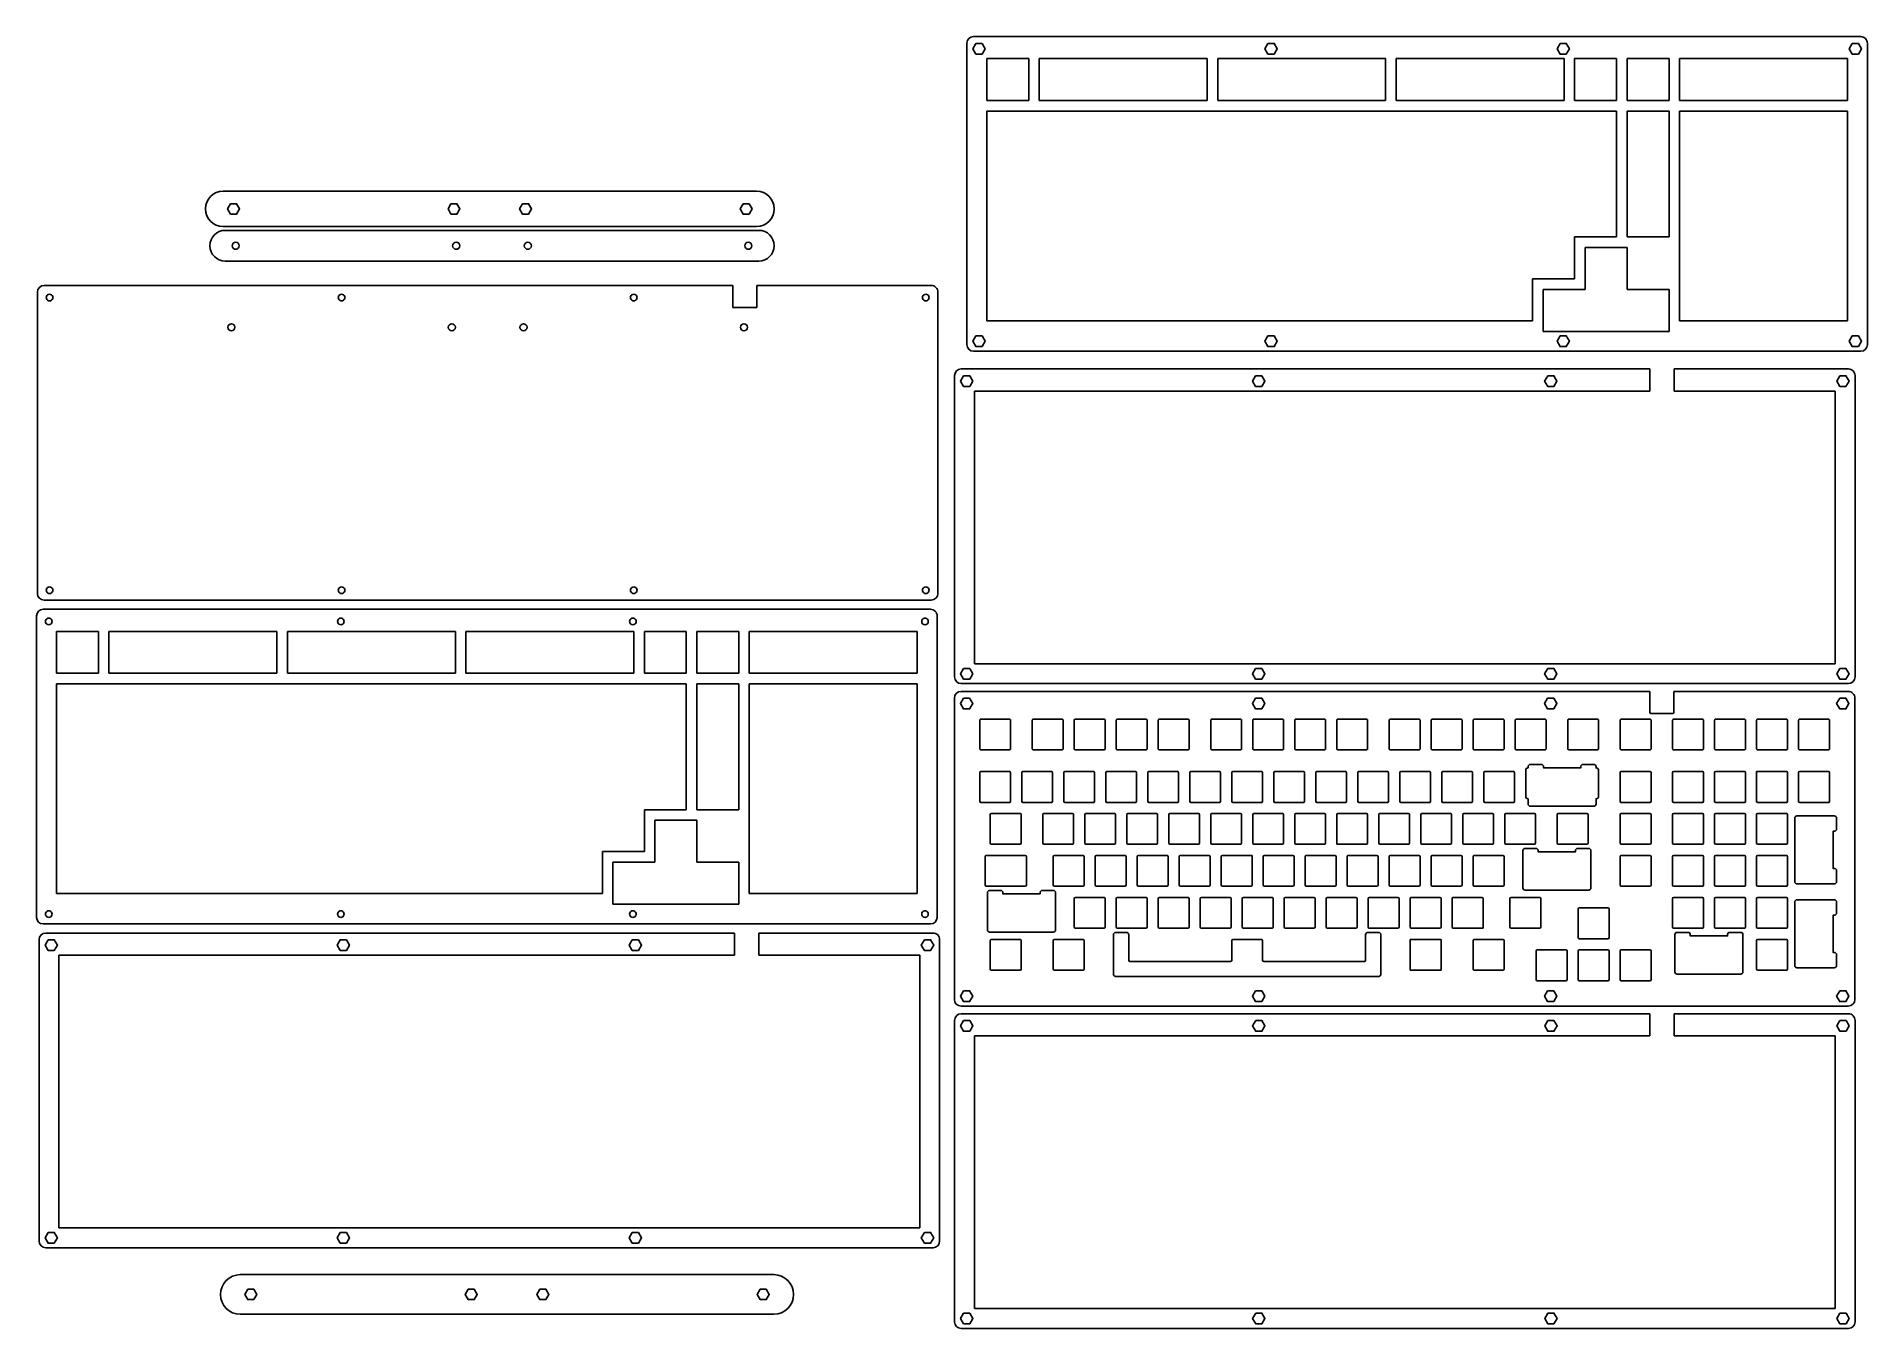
# Model space of a CAD drawing. Header units: millimetres. Extents: x 1868 to 2698, y 1819 to 2405.
import ezdxf

# ---------------------------------------------------------------- set-up
doc = ezdxf.new("R2010")
doc.units = ezdxf.units.MM

msp = doc.modelspace()

# ---------------------------------------------------------------- linework, layer by layer
at = {"color": 0}
for p, q in [((2289.75, 2265.6), (2289.75, 2402.43)), ((2698.28, 2402.43), (2698.28, 2265.6)), ((2298.75, 2395.43), (2317.8, 2395.43)), ((2298.75, 2376.38), (2298.75, 2395.43)), ((2317.8, 2395.43), (2317.8, 2376.38)), ((2322.56, 2395.43), (2398.76, 2395.43)), ((2322.56, 2376.38), (2322.56, 2395.43)), ((2398.76, 2395.43), (2398.76, 2376.38)), ((2403.53, 2395.43), (2479.73, 2395.43)), ((2403.53, 2376.38), (2403.53, 2395.43)), ((2479.73, 2395.43), (2479.73, 2376.38)), ((2484.49, 2395.43), (2560.69, 2395.43)), ((2484.49, 2376.38), (2484.49, 2395.43)), ((2560.69, 2395.43), (2560.69, 2376.38)), ((2565.45, 2395.43), (2584.5, 2395.43)), ((2565.45, 2376.38), (2565.45, 2395.43)), ((2584.5, 2395.43), (2584.5, 2376.38)), ((2589.26, 2395.43), (2608.31, 2395.43)), ((2589.26, 2376.38), (2589.26, 2395.43)), ((2608.31, 2395.43), (2608.31, 2376.38)), ((2613.08, 2395.43), (2689.28, 2395.43)), ((2613.08, 2376.38), (2613.08, 2395.43)), ((2689.28, 2395.43), (2689.28, 2376.38)), ((2317.8, 2376.38), (2298.75, 2376.38)), ((2398.76, 2376.38), (2322.56, 2376.38)), ((2479.73, 2376.38), (2403.53, 2376.38)), ((2560.69, 2376.38), (2484.49, 2376.38)), ((2584.5, 2376.38), (2565.45, 2376.38)), ((2608.31, 2376.38), (2589.26, 2376.38)), ((2689.28, 2376.38), (2613.08, 2376.38)), ((2298.75, 2371.62), (2298.75, 2352.56)), ((2584.5, 2371.62), (2298.75, 2371.62)), ((2584.5, 2314.46), (2584.5, 2371.62)), ((2589.26, 2371.62), (2608.31, 2371.62)), ((2589.26, 2314.46), (2589.26, 2371.62)), ((2608.31, 2371.62), (2608.31, 2314.46)), ((2613.08, 2371.62), (2689.28, 2371.62)), ((2613.08, 2276.36), (2613.08, 2371.62)), ((2689.28, 2371.62), (2689.28, 2276.36)), ((2298.75, 2352.56), (2298.75, 2352.56)), ((2298.75, 2352.56), (2298.75, 2333.52)), ((2298.75, 2333.52), (2298.75, 2333.52)), ((2298.75, 2333.52), (2298.75, 2314.46)), ((2298.75, 2314.46), (2298.75, 2314.46)), ((2298.75, 2314.46), (2298.75, 2276.36)), ((2565.45, 2295.41), (2565.45, 2314.46)), ((2565.45, 2314.46), (2584.5, 2314.46)), ((2570.21, 2309.7), (2570.21, 2290.65)), ((2589.26, 2309.7), (2570.21, 2309.7)), ((2608.31, 2314.46), (2589.26, 2314.46)), ((2589.26, 2290.65), (2589.26, 2309.7)), ((2546.4, 2276.36), (2546.4, 2295.41)), ((2546.4, 2295.41), (2565.45, 2295.41)), ((1868.09, 2152.63), (1868.09, 2289.46)), ((1872.16, 2287.42), (1872.09, 2286.96)), ((1872.09, 2286.96), (1872.16, 2286.49)), ((1872.38, 2287.84), (1872.16, 2287.42)), ((1872.16, 2286.49), (1872.38, 2286.07)), ((1872.71, 2288.17), (1872.38, 2287.84)), ((1872.38, 2286.07), (1872.71, 2285.74)), ((1873.13, 2288.38), (1872.71, 2288.17)), ((1872.71, 2285.74), (1873.13, 2285.53)), ((1873.59, 2288.46), (1873.13, 2288.38)), ((1873.13, 2285.53), (1873.59, 2285.46)), ((1874.05, 2288.38), (1873.59, 2288.46)), ((1873.59, 2285.46), (1874.05, 2285.53)), ((1874.47, 2288.17), (1874.05, 2288.38)), ((1874.05, 2285.53), (1874.47, 2285.74)), ((1874.8, 2287.84), (1874.47, 2288.17)), ((1874.47, 2285.74), (1874.8, 2286.07)), ((1875.02, 2287.42), (1874.8, 2287.84)), ((1874.8, 2286.07), (1875.02, 2286.49)), ((1875.09, 2286.96), (1875.02, 2287.42)), ((1875.02, 2286.49), (1875.09, 2286.96)), ((2004.67, 2287.42), (2004.6, 2286.96)), ((2004.6, 2286.96), (2004.67, 2286.49)), ((2004.89, 2287.84), (2004.67, 2287.42)), ((2004.67, 2286.49), (2004.89, 2286.07)), ((2005.22, 2288.17), (2004.89, 2287.84)), ((2004.89, 2286.07), (2005.22, 2285.74)), ((2005.64, 2288.38), (2005.22, 2288.17)), ((2005.22, 2285.74), (2005.64, 2285.53)), ((2006.1, 2288.46), (2005.64, 2288.38)), ((2005.64, 2285.53), (2006.1, 2285.46)), ((2006.56, 2288.38), (2006.1, 2288.46)), ((2006.1, 2285.46), (2006.56, 2285.53)), ((2006.98, 2288.17), (2006.56, 2288.38)), ((2006.56, 2285.53), (2006.98, 2285.74)), ((2007.31, 2287.84), (2006.98, 2288.17)), ((2006.98, 2285.74), (2007.31, 2286.07)), ((2007.52, 2287.42), (2007.31, 2287.84)), ((2007.31, 2286.07), (2007.52, 2286.49)), ((2007.6, 2286.96), (2007.52, 2287.42)), ((2007.52, 2286.49), (2007.6, 2286.96)), ((2137.18, 2287.42), (2137.11, 2286.96)), ((2137.11, 2286.96), (2137.18, 2286.49)), ((2137.39, 2287.84), (2137.18, 2287.42)), ((2137.18, 2286.49), (2137.39, 2286.07)), ((2137.72, 2288.17), (2137.39, 2287.84)), ((2137.39, 2286.07), (2137.72, 2285.74)), ((2138.14, 2288.38), (2137.72, 2288.17)), ((2137.72, 2285.74), (2138.14, 2285.53)), ((2138.61, 2288.46), (2138.14, 2288.38)), ((2138.14, 2285.53), (2138.61, 2285.46)), ((2139.07, 2288.38), (2138.61, 2288.46)), ((2138.61, 2285.46), (2139.07, 2285.53)), ((2139.49, 2288.17), (2139.07, 2288.38)), ((2139.07, 2285.53), (2139.49, 2285.74)), ((2139.82, 2287.84), (2139.49, 2288.17)), ((2139.49, 2285.74), (2139.82, 2286.07)), ((2140.03, 2287.42), (2139.82, 2287.84)), ((2139.82, 2286.07), (2140.03, 2286.49)), ((2140.11, 2286.96), (2140.03, 2287.42)), ((2140.03, 2286.49), (2140.11, 2286.96)), ((2269.69, 2287.42), (2269.62, 2286.96)), ((2269.62, 2286.96), (2269.69, 2286.49)), ((2269.9, 2287.84), (2269.69, 2287.42)), ((2269.69, 2286.49), (2269.9, 2286.07)), ((2270.23, 2288.17), (2269.9, 2287.84)), ((2269.9, 2286.07), (2270.23, 2285.74)), ((2270.65, 2288.38), (2270.23, 2288.17)), ((2270.23, 2285.74), (2270.65, 2285.53)), ((2271.12, 2288.46), (2270.65, 2288.38)), ((2270.65, 2285.53), (2271.12, 2285.46)), ((2271.58, 2288.38), (2271.12, 2288.46)), ((2271.12, 2285.46), (2271.58, 2285.53)), ((2272, 2288.17), (2271.58, 2288.38)), ((2271.58, 2285.53), (2272, 2285.74)), ((2272.33, 2287.84), (2272, 2288.17)), ((2272, 2285.74), (2272.33, 2286.07)), ((2272.54, 2287.42), (2272.33, 2287.84)), ((2272.33, 2286.07), (2272.54, 2286.49)), ((2272.62, 2286.96), (2272.54, 2287.42)), ((2272.54, 2286.49), (2272.62, 2286.96)), ((2276.62, 2289.46), (2276.62, 2152.63)), ((2570.21, 2290.65), (2551.16, 2290.65)), ((2551.16, 2290.65), (2551.16, 2271.6)), ((2608.31, 2290.65), (2589.26, 2290.65)), ((2608.31, 2271.6), (2608.31, 2290.65)), ((2689.28, 2276.36), (2613.08, 2276.36)), ((2551.16, 2271.6), (2608.31, 2271.6)), ((2284.14, 2114.73), (2284.14, 2251.55)), ((2692.67, 2251.55), (2692.67, 2114.73)), ((2293.14, 2244.55), (2293.14, 2120.73)), ((2683.67, 2120.73), (2683.67, 2244.55)), ((1872.16, 2154.59), (1872.09, 2154.13)), ((1872.09, 2154.13), (1872.16, 2153.67)), ((1872.38, 2155.01), (1872.16, 2154.59)), ((1872.16, 2153.67), (1872.38, 2153.25)), ((1872.71, 2155.34), (1872.38, 2155.01)), ((1872.38, 2153.25), (1872.71, 2152.92)), ((1873.13, 2155.56), (1872.71, 2155.34)), ((1872.71, 2152.92), (1873.13, 2152.7)), ((1873.59, 2155.63), (1873.13, 2155.56)), ((1873.13, 2152.7), (1873.59, 2152.63)), ((1874.05, 2155.56), (1873.59, 2155.63)), ((1873.59, 2152.63), (1874.05, 2152.7)), ((1874.47, 2155.34), (1874.05, 2155.56)), ((1874.05, 2152.7), (1874.47, 2152.92)), ((1874.8, 2155.01), (1874.47, 2155.34)), ((1874.47, 2152.92), (1874.8, 2153.25)), ((1875.02, 2154.59), (1874.8, 2155.01)), ((1874.8, 2153.25), (1875.02, 2153.67)), ((1875.09, 2154.13), (1875.02, 2154.59)), ((1875.02, 2153.67), (1875.09, 2154.13)), ((2004.67, 2154.59), (2004.6, 2154.13)), ((2004.6, 2154.13), (2004.67, 2153.67)), ((2004.89, 2155.01), (2004.67, 2154.59)), ((2004.67, 2153.67), (2004.89, 2153.25)), ((2005.22, 2155.34), (2004.89, 2155.01)), ((2004.89, 2153.25), (2005.22, 2152.92)), ((2005.64, 2155.56), (2005.22, 2155.34)), ((2005.22, 2152.92), (2005.64, 2152.7)), ((2006.1, 2155.63), (2005.64, 2155.56)), ((2005.64, 2152.7), (2006.1, 2152.63)), ((2006.56, 2155.56), (2006.1, 2155.63)), ((2006.1, 2152.63), (2006.56, 2152.7)), ((2006.98, 2155.34), (2006.56, 2155.56)), ((2006.56, 2152.7), (2006.98, 2152.92)), ((2007.31, 2155.01), (2006.98, 2155.34)), ((2006.98, 2152.92), (2007.31, 2153.25)), ((2007.52, 2154.59), (2007.31, 2155.01)), ((2007.31, 2153.25), (2007.52, 2153.67)), ((2007.6, 2154.13), (2007.52, 2154.59)), ((2007.52, 2153.67), (2007.6, 2154.13)), ((2137.18, 2154.59), (2137.11, 2154.13)), ((2137.11, 2154.13), (2137.18, 2153.67)), ((2137.39, 2155.01), (2137.18, 2154.59)), ((2137.18, 2153.67), (2137.39, 2153.25)), ((2137.72, 2155.34), (2137.39, 2155.01)), ((2137.39, 2153.25), (2137.72, 2152.92)), ((2138.14, 2155.56), (2137.72, 2155.34)), ((2137.72, 2152.92), (2138.14, 2152.7)), ((2138.61, 2155.63), (2138.14, 2155.56)), ((2138.14, 2152.7), (2138.61, 2152.63)), ((2139.07, 2155.56), (2138.61, 2155.63)), ((2138.61, 2152.63), (2139.07, 2152.7)), ((2139.49, 2155.34), (2139.07, 2155.56)), ((2139.07, 2152.7), (2139.49, 2152.92)), ((2139.82, 2155.01), (2139.49, 2155.34)), ((2139.49, 2152.92), (2139.82, 2153.25)), ((2140.03, 2154.59), (2139.82, 2155.01)), ((2139.82, 2153.25), (2140.03, 2153.67)), ((2140.11, 2154.13), (2140.03, 2154.59)), ((2140.03, 2153.67), (2140.11, 2154.13)), ((2269.69, 2154.59), (2269.62, 2154.13)), ((2269.62, 2154.13), (2269.69, 2153.67)), ((2269.9, 2155.01), (2269.69, 2154.59)), ((2269.69, 2153.67), (2269.9, 2153.25)), ((2270.23, 2155.34), (2269.9, 2155.01)), ((2269.9, 2153.25), (2270.23, 2152.92)), ((2270.65, 2155.56), (2270.23, 2155.34)), ((2270.23, 2152.92), (2270.65, 2152.7)), ((2271.12, 2155.63), (2270.65, 2155.56)), ((2270.65, 2152.7), (2271.12, 2152.63)), ((2270.65, 2152.7), (2271.12, 2152.63)), ((2271.58, 2155.56), (2271.12, 2155.63)), ((2271.12, 2152.63), (2271.58, 2152.7)), ((2271.12, 2152.63), (2271.58, 2152.7)), ((2272, 2155.34), (2271.58, 2155.56)), ((2271.58, 2152.7), (2272, 2152.92)), ((2272.33, 2155.01), (2272, 2155.34)), ((2272, 2152.92), (2272.33, 2153.25)), ((2272.54, 2154.59), (2272.33, 2155.01)), ((2272.33, 2153.25), (2272.54, 2153.67)), ((2272.62, 2154.13), (2272.54, 2154.59)), ((2272.54, 2153.67), (2272.62, 2154.13)), ((1867.73, 2005.63), (1867.73, 2142.45)), ((1871.8, 2140.42), (1871.73, 2139.95)), ((1871.73, 2139.95), (1871.8, 2139.49)), ((1872.02, 2140.83), (1871.8, 2140.42)), ((1871.8, 2139.49), (1872.02, 2139.07)), ((1872.35, 2141.17), (1872.02, 2140.83)), ((1872.02, 2139.07), (1872.35, 2138.74)), ((1872.77, 2141.38), (1872.35, 2141.17)), ((1872.35, 2138.74), (1872.77, 2138.53)), ((1873.23, 2141.45), (1872.77, 2141.38)), ((1872.77, 2138.53), (1873.23, 2138.45)), ((1873.7, 2141.38), (1873.23, 2141.45)), ((1873.23, 2138.45), (1873.7, 2138.53)), ((1874.11, 2141.17), (1873.7, 2141.38)), ((1873.7, 2138.53), (1874.11, 2138.74)), ((1874.45, 2140.83), (1874.11, 2141.17)), ((1874.11, 2138.74), (1874.45, 2139.07)), ((1874.66, 2140.42), (1874.45, 2140.83)), ((1874.45, 2139.07), (1874.66, 2139.49)), ((1874.73, 2139.95), (1874.66, 2140.42)), ((1874.66, 2139.49), (1874.73, 2139.95)), ((1876.73, 2135.45), (1895.78, 2135.45)), ((1876.73, 2116.4), (1876.73, 2135.45)), ((1895.78, 2135.45), (1895.78, 2116.4)), ((1900.54, 2135.45), (1976.74, 2135.45)), ((1900.54, 2116.4), (1900.54, 2135.45)), ((1976.74, 2135.45), (1976.74, 2116.4)), ((1981.51, 2135.45), (2057.71, 2135.45)), ((1981.51, 2116.4), (1981.51, 2135.45)), ((2004.31, 2140.42), (2004.24, 2139.95)), ((2004.24, 2139.95), (2004.31, 2139.49)), ((2004.53, 2140.83), (2004.31, 2140.42)), ((2004.31, 2139.49), (2004.53, 2139.07)), ((2004.86, 2141.17), (2004.53, 2140.83)), ((2004.53, 2139.07), (2004.86, 2138.74)), ((2005.28, 2141.38), (2004.86, 2141.17)), ((2004.86, 2138.74), (2005.28, 2138.53)), ((2005.74, 2141.45), (2005.28, 2141.38)), ((2005.28, 2138.53), (2005.74, 2138.45)), ((2006.2, 2141.38), (2005.74, 2141.45)), ((2005.74, 2138.45), (2006.2, 2138.53)), ((2006.62, 2141.17), (2006.2, 2141.38)), ((2006.2, 2138.53), (2006.62, 2138.74)), ((2006.95, 2140.83), (2006.62, 2141.17)), ((2006.62, 2138.74), (2006.95, 2139.07)), ((2007.17, 2140.42), (2006.95, 2140.83)), ((2006.95, 2139.07), (2007.17, 2139.49)), ((2007.24, 2139.95), (2007.17, 2140.42)), ((2007.17, 2139.49), (2007.24, 2139.95)), ((2057.71, 2135.45), (2057.71, 2116.4)), ((2062.47, 2135.45), (2138.67, 2135.45)), ((2062.47, 2116.4), (2062.47, 2135.45)), ((2136.82, 2140.42), (2136.75, 2139.95)), ((2136.75, 2139.95), (2136.82, 2139.49)), ((2137.04, 2140.83), (2136.82, 2140.42)), ((2136.82, 2139.49), (2137.04, 2139.07)), ((2137.37, 2141.17), (2137.04, 2140.83)), ((2137.04, 2139.07), (2137.37, 2138.74)), ((2137.79, 2141.38), (2137.37, 2141.17)), ((2137.37, 2138.74), (2137.79, 2138.53)), ((2138.25, 2141.45), (2137.79, 2141.38)), ((2137.79, 2138.53), (2138.25, 2138.45)), ((2138.71, 2141.38), (2138.25, 2141.45)), ((2138.25, 2138.45), (2138.71, 2138.53)), ((2138.67, 2135.45), (2138.67, 2116.4)), ((2139.13, 2141.17), (2138.71, 2141.38)), ((2138.71, 2138.53), (2139.13, 2138.74)), ((2139.46, 2140.83), (2139.13, 2141.17)), ((2139.13, 2138.74), (2139.46, 2139.07)), ((2139.67, 2140.42), (2139.46, 2140.83)), ((2139.46, 2139.07), (2139.67, 2139.49)), ((2139.75, 2139.95), (2139.67, 2140.42)), ((2139.67, 2139.49), (2139.75, 2139.95)), ((2143.43, 2135.45), (2162.48, 2135.45)), ((2143.43, 2116.4), (2143.43, 2135.45)), ((2162.48, 2135.45), (2162.48, 2116.4)), ((2167.24, 2135.45), (2186.29, 2135.45)), ((2167.24, 2116.4), (2167.24, 2135.45)), ((2186.29, 2135.45), (2186.29, 2116.4)), ((2191.06, 2135.45), (2267.26, 2135.45)), ((2191.06, 2116.4), (2191.06, 2135.45)), ((2267.26, 2135.45), (2267.26, 2116.4)), ((2269.33, 2140.42), (2269.26, 2139.95)), ((2269.26, 2139.95), (2269.33, 2139.49)), ((2269.54, 2140.83), (2269.33, 2140.42)), ((2269.33, 2139.49), (2269.54, 2139.07)), ((2269.88, 2141.17), (2269.54, 2140.83)), ((2269.54, 2139.07), (2269.88, 2138.74)), ((2270.29, 2141.38), (2269.88, 2141.17)), ((2269.88, 2138.74), (2270.29, 2138.53)), ((2270.76, 2141.45), (2270.29, 2141.38)), ((2270.29, 2138.53), (2270.76, 2138.45)), ((2271.22, 2141.38), (2270.76, 2141.45)), ((2270.76, 2138.45), (2271.22, 2138.53)), ((2271.64, 2141.17), (2271.22, 2141.38)), ((2271.22, 2138.53), (2271.64, 2138.74)), ((2271.97, 2140.83), (2271.64, 2141.17)), ((2271.64, 2138.74), (2271.97, 2139.07)), ((2272.18, 2140.42), (2271.97, 2140.83)), ((2271.97, 2139.07), (2272.18, 2139.49)), ((2272.26, 2139.95), (2272.18, 2140.42)), ((2272.18, 2139.49), (2272.26, 2139.95)), ((2276.26, 2142.45), (2276.26, 2005.63)), ((2293.14, 2120.73), (2683.67, 2120.73)), ((1895.78, 2116.4), (1876.73, 2116.4)), ((1876.73, 2111.64), (1876.73, 2092.59)), ((2162.48, 2111.64), (1876.73, 2111.64)), ((1976.74, 2116.4), (1900.54, 2116.4)), ((2057.71, 2116.4), (1981.51, 2116.4)), ((2138.67, 2116.4), (2062.47, 2116.4)), ((2162.48, 2116.4), (2143.43, 2116.4)), ((2162.48, 2054.49), (2162.48, 2111.64)), ((2186.29, 2116.4), (2167.24, 2116.4)), ((2167.24, 2111.64), (2186.29, 2111.64)), ((2167.24, 2054.49), (2167.24, 2111.64)), ((2186.29, 2111.64), (2186.29, 2054.49)), ((2267.26, 2116.4), (2191.06, 2116.4)), ((2191.06, 2111.64), (2267.26, 2111.64)), ((2191.06, 2016.39), (2191.06, 2111.64)), ((2267.26, 2111.64), (2267.26, 2016.39)), ((2689.67, 2111.73), (2287.14, 2111.73)), ((2284.09, 1968.34), (2284.09, 2105.17)), ((2692.62, 2105.17), (2692.62, 1968.34)), ((2338.48, 2082.14), (2338.48, 2095.14)), ((2338.98, 2095.64), (2351.98, 2095.64)), ((2352.48, 2095.14), (2352.48, 2082.14)), ((1876.73, 2092.59), (1876.73, 2092.59)), ((1876.73, 2092.59), (1876.73, 2073.54)), ((2351.98, 2081.64), (2338.98, 2081.64)), ((1876.73, 2073.54), (1876.73, 2073.54)), ((1876.73, 2073.54), (1876.73, 2054.49)), ((2295.61, 2058.33), (2295.61, 2071.33)), ((2296.11, 2071.83), (2309.11, 2071.83)), ((2309.61, 2071.33), (2309.61, 2058.33)), ((2314.66, 2058.33), (2314.66, 2071.33)), ((2315.16, 2071.83), (2328.16, 2071.83)), ((2328.66, 2071.33), (2328.66, 2058.33)), ((2333.71, 2058.33), (2333.71, 2071.33)), ((2334.21, 2071.83), (2347.21, 2071.83)), ((2347.71, 2071.33), (2347.71, 2058.33)), ((2352.76, 2058.33), (2352.76, 2071.33)), ((2353.26, 2071.83), (2366.26, 2071.83)), ((2366.76, 2071.33), (2366.76, 2058.33)), ((2371.81, 2058.33), (2371.81, 2071.33)), ((2372.31, 2071.83), (2385.31, 2071.83)), ((2385.81, 2071.33), (2385.81, 2058.33)), ((2390.86, 2058.33), (2390.86, 2071.33)), ((2391.36, 2071.83), (2404.36, 2071.83)), ((2404.86, 2071.33), (2404.86, 2058.33)), ((2409.91, 2058.33), (2409.91, 2071.33)), ((2410.41, 2071.83), (2423.41, 2071.83)), ((2423.91, 2071.33), (2423.91, 2058.33)), ((2428.97, 2058.33), (2428.97, 2071.33)), ((2429.47, 2071.83), (2442.46, 2071.83)), ((2442.96, 2071.33), (2442.96, 2058.33)), ((2448.02, 2058.33), (2448.02, 2071.33)), ((2448.52, 2071.83), (2461.51, 2071.83)), ((2462.01, 2071.33), (2462.01, 2058.33)), ((2467.07, 2058.33), (2467.07, 2071.33)), ((2467.57, 2071.83), (2480.56, 2071.83)), ((2481.06, 2071.33), (2481.06, 2058.33)), ((2486.12, 2058.33), (2486.12, 2071.33)), ((2486.62, 2071.83), (2499.61, 2071.83)), ((2500.11, 2071.33), (2500.11, 2058.33)), ((2505.17, 2058.33), (2505.17, 2071.33)), ((2505.67, 2071.83), (2518.66, 2071.83)), ((2519.16, 2071.33), (2519.16, 2058.33)), ((2524.22, 2058.33), (2524.22, 2071.33)), ((2524.72, 2071.83), (2537.71, 2071.83)), ((2538.21, 2071.33), (2538.21, 2058.33)), ((2586.13, 2058.33), (2586.13, 2071.33)), ((2586.63, 2071.83), (2599.63, 2071.83)), ((2600.13, 2071.33), (2600.13, 2058.33)), ((2609.94, 2058.33), (2609.94, 2071.33)), ((2610.44, 2071.83), (2623.44, 2071.83)), ((2623.94, 2071.33), (2623.94, 2058.33)), ((2628.99, 2058.33), (2628.99, 2071.33)), ((2629.49, 2071.83), (2642.49, 2071.83)), ((2642.99, 2071.33), (2642.99, 2058.33)), ((2648.04, 2071.83), (2661.54, 2071.83)), ((2648.04, 2058.33), (2648.04, 2071.83)), ((2662.04, 2071.33), (2662.04, 2058.33)), ((2667.09, 2058.33), (2667.09, 2071.33)), ((2667.59, 2071.83), (2680.59, 2071.83)), ((2681.09, 2071.33), (2681.09, 2058.33)), ((1876.73, 2054.49), (1876.73, 2054.49)), ((1876.73, 2054.49), (1876.73, 2016.39)), ((2143.43, 2035.44), (2143.43, 2054.49)), ((2143.43, 2054.49), (2162.48, 2054.49)), ((2186.29, 2054.49), (2167.24, 2054.49)), ((2309.11, 2057.83), (2296.11, 2057.83)), ((2300.38, 2039.28), (2300.38, 2052.28)), ((2300.88, 2052.78), (2313.88, 2052.78)), ((2314.38, 2052.28), (2314.38, 2039.28)), ((2328.16, 2057.83), (2315.16, 2057.83)), ((2324.19, 2039.28), (2324.19, 2052.28)), ((2324.69, 2052.78), (2337.69, 2052.78)), ((2347.21, 2057.83), (2334.21, 2057.83)), ((2338.19, 2052.28), (2338.19, 2039.28)), ((2343.24, 2039.28), (2343.24, 2052.28)), ((2343.74, 2052.78), (2356.74, 2052.78)), ((2366.26, 2057.83), (2353.26, 2057.83)), ((2357.24, 2052.28), (2357.24, 2039.28)), ((2362.29, 2039.28), (2362.29, 2052.28)), ((2362.79, 2052.78), (2375.79, 2052.78)), ((2385.31, 2057.83), (2372.31, 2057.83)), ((2376.29, 2052.28), (2376.29, 2039.28)), ((2381.34, 2039.28), (2381.34, 2052.28)), ((2381.84, 2052.78), (2394.84, 2052.78)), ((2404.36, 2057.83), (2391.36, 2057.83)), ((2395.34, 2052.28), (2395.34, 2039.28)), ((2400.39, 2039.28), (2400.39, 2052.28)), ((2400.89, 2052.78), (2413.89, 2052.78)), ((2423.41, 2057.83), (2410.41, 2057.83)), ((2414.39, 2052.28), (2414.39, 2039.28)), ((2419.44, 2039.28), (2419.44, 2052.28)), ((2419.94, 2052.78), (2432.94, 2052.78)), ((2442.46, 2057.83), (2429.47, 2057.83)), ((2433.44, 2052.28), (2433.44, 2039.28)), ((2438.49, 2039.28), (2438.49, 2052.28)), ((2438.99, 2052.78), (2451.99, 2052.78)), ((2461.51, 2057.83), (2448.52, 2057.83)), ((2452.49, 2052.28), (2452.49, 2039.28)), ((2457.54, 2038.78), (2457.54, 2052.28)), ((2458.04, 2052.78), (2471.04, 2052.78)), ((2480.56, 2057.83), (2467.57, 2057.83)), ((2471.54, 2052.28), (2471.54, 2039.28)), ((2476.59, 2039.28), (2476.59, 2052.28)), ((2477.09, 2052.78), (2490.09, 2052.78)), ((2499.61, 2057.83), (2486.62, 2057.83)), ((2490.59, 2052.28), (2490.59, 2039.28)), ((2495.64, 2039.28), (2495.64, 2052.28)), ((2496.14, 2052.78), (2509.14, 2052.78)), ((2518.66, 2057.83), (2505.67, 2057.83)), ((2509.64, 2052.28), (2509.64, 2039.28)), ((2514.69, 2039.28), (2514.69, 2052.28)), ((2515.19, 2052.78), (2528.19, 2052.78)), ((2537.71, 2057.83), (2524.72, 2057.83)), ((2528.69, 2052.28), (2528.69, 2039.28)), ((2533.74, 2039.28), (2533.74, 2052.28)), ((2534.24, 2052.78), (2547.24, 2052.78)), ((2547.74, 2052.28), (2547.74, 2039.28)), ((2557.55, 2039.28), (2557.55, 2052.28)), ((2558.05, 2052.78), (2571.05, 2052.78)), ((2571.55, 2052.28), (2571.55, 2039.28)), ((2586.13, 2039.28), (2586.13, 2052.28)), ((2599.63, 2057.83), (2586.63, 2057.83)), ((2586.63, 2052.78), (2599.63, 2052.78)), ((2600.13, 2052.28), (2600.13, 2039.28)), ((2609.94, 2039.28), (2609.94, 2052.28)), ((2623.44, 2057.83), (2610.44, 2057.83)), ((2610.44, 2052.78), (2623.44, 2052.78)), ((2623.94, 2052.28), (2623.94, 2039.28)), ((2628.99, 2039.28), (2628.99, 2052.28)), ((2642.49, 2057.83), (2629.49, 2057.83)), ((2629.49, 2052.78), (2642.49, 2052.78)), ((2642.99, 2052.28), (2642.99, 2039.28)), ((2648.04, 2039.28), (2648.04, 2052.28)), ((2661.54, 2057.83), (2648.54, 2057.83)), ((2648.54, 2052.78), (2661.54, 2052.78)), ((2662.04, 2052.28), (2662.04, 2039.28)), ((2680.59, 2057.83), (2667.59, 2057.83)), ((2148.19, 2049.73), (2148.19, 2030.68)), ((2167.24, 2049.73), (2148.19, 2049.73)), ((2167.24, 2030.68), (2167.24, 2049.73)), ((2124.38, 2016.39), (2124.38, 2035.44)), ((2124.38, 2035.44), (2143.43, 2035.44)), ((2313.88, 2038.78), (2300.88, 2038.78)), ((2337.69, 2038.78), (2324.69, 2038.78)), ((2356.74, 2038.78), (2343.74, 2038.78)), ((2375.79, 2038.78), (2362.79, 2038.78)), ((2394.84, 2038.78), (2381.84, 2038.78)), ((2413.89, 2038.78), (2400.89, 2038.78)), ((2432.94, 2038.78), (2419.94, 2038.78)), ((2451.99, 2038.78), (2438.99, 2038.78)), ((2471.04, 2038.78), (2457.54, 2038.78)), ((2490.09, 2038.78), (2477.09, 2038.78)), ((2509.14, 2038.78), (2496.14, 2038.78)), ((2528.19, 2038.78), (2515.19, 2038.78)), ((2547.24, 2038.78), (2534.24, 2038.78)), ((2571.05, 2038.78), (2558.05, 2038.78)), ((2599.63, 2038.78), (2586.63, 2038.78)), ((2623.44, 2038.78), (2610.44, 2038.78)), ((2642.49, 2038.78), (2629.49, 2038.78)), ((2661.54, 2038.78), (2648.54, 2038.78)), ((2148.19, 2030.68), (2129.14, 2030.68)), ((2129.14, 2030.68), (2129.14, 2011.63)), ((2186.29, 2030.68), (2167.24, 2030.68)), ((2186.29, 2011.63), (2186.29, 2030.68)), ((2298, 2020.23), (2298, 2033.23)), ((2298.5, 2033.73), (2316.26, 2033.73)), ((2316.76, 2033.23), (2316.76, 2020.23)), ((2328.95, 2020.23), (2328.95, 2033.23)), ((2329.45, 2033.73), (2342.45, 2033.73)), ((2342.95, 2033.23), (2342.95, 2020.23)), ((2348, 2020.23), (2348, 2033.23)), ((2348.5, 2033.73), (2361.5, 2033.73)), ((2362, 2033.23), (2362, 2020.23)), ((2367.05, 2020.23), (2367.05, 2033.23)), ((2367.55, 2033.73), (2380.55, 2033.73)), ((2381.05, 2033.23), (2381.05, 2020.23)), ((2386.1, 2020.23), (2386.1, 2033.23)), ((2386.6, 2033.73), (2399.6, 2033.73)), ((2400.1, 2033.23), (2400.1, 2020.23)), ((2405.15, 2020.23), (2405.15, 2033.23)), ((2405.65, 2033.73), (2419.15, 2033.73)), ((2419.15, 2033.73), (2419.15, 2020.23)), ((2424.2, 2020.23), (2424.2, 2033.23)), ((2424.7, 2033.73), (2437.7, 2033.73)), ((2438.2, 2033.23), (2438.2, 2020.23)), ((2443.25, 2020.23), (2443.25, 2033.23)), ((2443.75, 2033.73), (2456.75, 2033.73)), ((2457.25, 2033.23), (2457.25, 2020.23)), ((2462.3, 2020.23), (2462.3, 2033.23)), ((2462.8, 2033.73), (2475.8, 2033.73)), ((2476.3, 2033.23), (2476.3, 2020.23)), ((2481.35, 2020.23), (2481.35, 2033.23)), ((2481.85, 2033.73), (2494.85, 2033.73)), ((2495.35, 2033.23), (2495.35, 2020.23)), ((2500.4, 2020.23), (2500.4, 2033.23)), ((2500.9, 2033.73), (2513.9, 2033.73)), ((2514.4, 2033.23), (2514.4, 2020.23)), ((2519.45, 2020.23), (2519.45, 2033.23)), ((2519.95, 2033.73), (2532.95, 2033.73)), ((2533.45, 2033.23), (2533.45, 2020.23)), ((2586.13, 2020.23), (2586.13, 2033.23)), ((2586.63, 2033.73), (2599.63, 2033.73)), ((2600.13, 2033.23), (2600.13, 2020.23)), ((2609.94, 2020.23), (2609.94, 2033.23)), ((2610.44, 2033.73), (2623.44, 2033.73)), ((2623.94, 2033.23), (2623.94, 2020.23)), ((2628.99, 2020.23), (2628.99, 2033.23)), ((2629.49, 2033.73), (2642.49, 2033.73)), ((2642.99, 2033.23), (2642.99, 2020.23)), ((2648.04, 2020.23), (2648.04, 2033.23)), ((2648.54, 2033.73), (2661.54, 2033.73)), ((2662.04, 2033.23), (2662.04, 2020.23)), ((2316.26, 2019.73), (2298.5, 2019.73)), ((2342.45, 2019.73), (2329.45, 2019.73)), ((2361.5, 2019.73), (2348.5, 2019.73)), ((2380.55, 2019.73), (2367.55, 2019.73)), ((2399.6, 2019.73), (2386.6, 2019.73)), ((2418.65, 2019.73), (2405.65, 2019.73)), ((2437.7, 2019.73), (2424.7, 2019.73)), ((2456.75, 2019.73), (2443.75, 2019.73)), ((2475.8, 2019.73), (2462.8, 2019.73)), ((2494.85, 2019.73), (2481.85, 2019.73)), ((2513.9, 2019.73), (2500.9, 2019.73)), ((2532.95, 2019.73), (2519.95, 2019.73)), ((2599.63, 2019.73), (2586.63, 2019.73)), ((2623.44, 2019.73), (2610.44, 2019.73)), ((2642.49, 2019.73), (2629.49, 2019.73)), ((2661.54, 2019.73), (2648.54, 2019.73)), ((1876.73, 2016.39), (2124.38, 2016.39)), ((2129.14, 2011.63), (2186.29, 2011.63)), ((2267.26, 2016.39), (2191.06, 2016.39)), ((2338.48, 2001.18), (2338.48, 2014.18)), ((2338.98, 2014.68), (2351.98, 2014.68)), ((2352.48, 2014.18), (2352.48, 2001.18)), ((2357.53, 2001.18), (2357.53, 2014.18)), ((2358.03, 2014.68), (2371.03, 2014.68)), ((2371.53, 2014.18), (2371.53, 2001.18)), ((2376.58, 2001.18), (2376.58, 2014.18)), ((2377.08, 2014.68), (2390.08, 2014.68)), ((2390.58, 2014.18), (2390.58, 2001.18)), ((2395.63, 2001.18), (2395.63, 2014.18)), ((2396.13, 2014.68), (2409.13, 2014.68)), ((2409.63, 2014.18), (2409.63, 2001.18)), ((2414.68, 2001.18), (2414.68, 2014.18)), ((2415.18, 2014.68), (2428.18, 2014.68)), ((2428.68, 2014.18), (2428.68, 2001.18)), ((2433.73, 2001.18), (2433.73, 2014.18)), ((2434.23, 2014.68), (2447.23, 2014.68)), ((2447.73, 2014.18), (2447.73, 2001.18)), ((2452.78, 2001.18), (2452.78, 2014.18)), ((2453.28, 2014.68), (2466.28, 2014.68)), ((2466.78, 2014.18), (2466.78, 2001.18)), ((2471.83, 2001.18), (2471.83, 2014.18)), ((2472.33, 2014.68), (2485.33, 2014.68)), ((2485.83, 2014.18), (2485.83, 2001.18)), ((2490.88, 2001.18), (2490.88, 2014.18)), ((2491.38, 2014.68), (2504.38, 2014.68)), ((2504.88, 2014.18), (2504.88, 2001.18)), ((2509.93, 2001.18), (2509.93, 2014.18)), ((2510.43, 2014.68), (2523.43, 2014.68)), ((2523.93, 2014.18), (2523.93, 2000.68)), ((2536.12, 2001.18), (2536.12, 2014.18)), ((2536.62, 2014.68), (2549.62, 2014.68)), ((2550.12, 2014.18), (2550.12, 2001.18)), ((2609.94, 2001.18), (2609.94, 2014.18)), ((2610.44, 2014.68), (2623.44, 2014.68)), ((2623.94, 2014.18), (2623.94, 2001.18)), ((2628.99, 2001.18), (2628.99, 2014.18)), ((2629.49, 2014.68), (2642.49, 2014.68)), ((2642.99, 2014.18), (2642.99, 2001.18)), ((2648.04, 2001.18), (2648.04, 2014.18)), ((2648.54, 2014.68), (2661.54, 2014.68)), ((2662.04, 2014.18), (2662.04, 2001.18)), ((1871.8, 2007.59), (1871.73, 2007.13)), ((1871.73, 2007.13), (1871.8, 2006.66)), ((1872.02, 2008.01), (1871.8, 2007.59)), ((1871.8, 2006.66), (1872.02, 2006.25)), ((1872.35, 2008.34), (1872.02, 2008.01)), ((1872.02, 2006.25), (1872.35, 2005.91)), ((1872.77, 2008.55), (1872.35, 2008.34)), ((1872.35, 2005.91), (1872.77, 2005.7)), ((1873.23, 2008.63), (1872.77, 2008.55)), ((1872.77, 2005.7), (1873.23, 2005.63)), ((1873.7, 2008.55), (1873.23, 2008.63)), ((1873.23, 2005.63), (1873.7, 2005.7)), ((1874.11, 2008.34), (1873.7, 2008.55)), ((1873.7, 2005.7), (1874.11, 2005.91)), ((1874.45, 2008.01), (1874.11, 2008.34)), ((1874.11, 2005.91), (1874.45, 2006.25)), ((1874.66, 2007.59), (1874.45, 2008.01)), ((1874.45, 2006.25), (1874.66, 2006.66)), ((1874.73, 2007.13), (1874.66, 2007.59)), ((1874.66, 2006.66), (1874.73, 2007.13)), ((2004.31, 2007.59), (2004.24, 2007.13)), ((2004.24, 2007.13), (2004.31, 2006.66)), ((2004.53, 2008.01), (2004.31, 2007.59)), ((2004.31, 2006.66), (2004.53, 2006.25)), ((2004.86, 2008.34), (2004.53, 2008.01)), ((2004.53, 2006.25), (2004.86, 2005.91)), ((2005.28, 2008.55), (2004.86, 2008.34)), ((2004.86, 2005.91), (2005.28, 2005.7)), ((2005.74, 2008.63), (2005.28, 2008.55)), ((2005.28, 2005.7), (2005.74, 2005.63)), ((2006.2, 2008.55), (2005.74, 2008.63)), ((2005.74, 2005.63), (2006.2, 2005.7)), ((2006.62, 2008.34), (2006.2, 2008.55)), ((2006.2, 2005.7), (2006.62, 2005.91)), ((2006.95, 2008.01), (2006.62, 2008.34)), ((2006.62, 2005.91), (2006.95, 2006.25)), ((2007.17, 2007.59), (2006.95, 2008.01)), ((2006.95, 2006.25), (2007.17, 2006.66)), ((2007.24, 2007.13), (2007.17, 2007.59)), ((2007.17, 2006.66), (2007.24, 2007.13)), ((2136.82, 2007.59), (2136.75, 2007.13)), ((2136.75, 2007.13), (2136.82, 2006.66)), ((2137.04, 2008.01), (2136.82, 2007.59)), ((2136.82, 2006.66), (2137.04, 2006.25)), ((2137.37, 2008.34), (2137.04, 2008.01)), ((2137.04, 2006.25), (2137.37, 2005.91)), ((2137.79, 2008.55), (2137.37, 2008.34)), ((2137.37, 2005.91), (2137.79, 2005.7)), ((2138.25, 2008.63), (2137.79, 2008.55)), ((2137.79, 2005.7), (2138.25, 2005.63)), ((2138.71, 2008.55), (2138.25, 2008.63)), ((2138.25, 2005.63), (2138.71, 2005.7)), ((2139.13, 2008.34), (2138.71, 2008.55)), ((2138.71, 2005.7), (2139.13, 2005.91)), ((2139.46, 2008.01), (2139.13, 2008.34)), ((2139.13, 2005.91), (2139.46, 2006.25)), ((2139.67, 2007.59), (2139.46, 2008.01)), ((2139.46, 2006.25), (2139.67, 2006.66)), ((2139.75, 2007.13), (2139.67, 2007.59)), ((2139.67, 2006.66), (2139.75, 2007.13)), ((2269.33, 2007.59), (2269.26, 2007.13)), ((2269.26, 2007.13), (2269.33, 2006.66)), ((2269.54, 2008.01), (2269.33, 2007.59)), ((2269.33, 2006.66), (2269.54, 2006.25)), ((2269.88, 2008.34), (2269.54, 2008.01)), ((2269.54, 2006.25), (2269.88, 2005.91)), ((2270.29, 2008.55), (2269.88, 2008.34)), ((2269.88, 2005.91), (2270.29, 2005.7)), ((2270.76, 2008.63), (2270.29, 2008.55)), ((2270.29, 2005.7), (2270.76, 2005.63)), ((2270.29, 2005.7), (2270.76, 2005.63)), ((2271.22, 2008.55), (2270.76, 2008.63)), ((2270.76, 2005.63), (2271.22, 2005.7)), ((2270.76, 2005.63), (2271.22, 2005.7)), ((2271.64, 2008.34), (2271.22, 2008.55)), ((2271.22, 2005.7), (2271.64, 2005.91)), ((2271.97, 2008.01), (2271.64, 2008.34)), ((2271.64, 2005.91), (2271.97, 2006.25)), ((2272.18, 2007.59), (2271.97, 2008.01)), ((2271.97, 2006.25), (2272.18, 2006.66)), ((2272.26, 2007.13), (2272.18, 2007.59)), ((2272.18, 2006.66), (2272.26, 2007.13)), ((2567.08, 1996.42), (2567.08, 2009.42)), ((2567.58, 2009.92), (2580.58, 2009.92)), ((2581.08, 2009.42), (2581.08, 1996.42)), ((1868.86, 1858.68), (1868.86, 1995.5)), ((2277.39, 1995.5), (2277.39, 1858.68)), ((2300.88, 1995.63), (2313.88, 1995.63)), ((2314.38, 1995.13), (2314.38, 1982.13)), ((2328.95, 1982.13), (2328.95, 1995.13)), ((2329.45, 1995.63), (2342.45, 1995.63)), ((2351.98, 2000.68), (2338.98, 2000.68)), ((2342.95, 1995.13), (2342.95, 1982.13)), ((2371.03, 2000.68), (2358.03, 2000.68)), ((2390.08, 2000.68), (2377.08, 2000.68)), ((2409.13, 2000.68), (2396.13, 2000.68)), ((2409.91, 1986.13), (2409.91, 1995.13)), ((2410.41, 1995.63), (2423.41, 1995.63)), ((2428.18, 2000.68), (2415.18, 2000.68)), ((2423.91, 1995.13), (2423.91, 1986.13)), ((2447.23, 2000.68), (2434.23, 2000.68)), ((2466.28, 2000.68), (2453.28, 2000.68)), ((2485.33, 2000.68), (2472.33, 2000.68)), ((2490.88, 1995.63), (2504.88, 1995.63)), ((2490.88, 1981.63), (2490.88, 1995.63)), ((2504.38, 2000.68), (2491.38, 2000.68)), ((2504.88, 1995.63), (2504.88, 1981.63)), ((2523.93, 2000.68), (2510.43, 2000.68)), ((2519.45, 1982.13), (2519.45, 1995.13)), ((2519.95, 1995.63), (2532.95, 1995.63)), ((2533.45, 1995.13), (2533.45, 1982.13)), ((2549.62, 2000.68), (2536.62, 2000.68)), ((2580.58, 1995.92), (2567.58, 1995.92)), ((2623.44, 2000.68), (2610.44, 2000.68)), ((2642.49, 2000.68), (2629.49, 2000.68)), ((2648.04, 1982.13), (2648.04, 1995.13)), ((2661.54, 2000.68), (2648.54, 2000.68)), ((2648.54, 1995.63), (2661.54, 1995.63)), ((2662.04, 1995.13), (2662.04, 1982.13)), ((2268.39, 1864.68), (2268.39, 1988.5)), ((2548.03, 1977.37), (2548.03, 1990.37)), ((2548.53, 1990.87), (2561.53, 1990.87)), ((2562.03, 1990.37), (2562.03, 1977.37)), ((2567.08, 1977.37), (2567.08, 1990.37)), ((2567.58, 1990.87), (2580.58, 1990.87)), ((2581.08, 1990.37), (2581.08, 1977.37)), ((2586.13, 1977.37), (2586.13, 1990.37)), ((2586.63, 1990.87), (2599.63, 1990.87)), ((2600.13, 1990.37), (2600.13, 1977.37)), ((2300.88, 1981.63), (2313.88, 1981.63)), ((2314.38, 1981.63), (2314.38, 1982.63)), ((2342.45, 1981.63), (2329.45, 1981.63)), ((2504.88, 1981.63), (2490.88, 1981.63)), ((2532.95, 1981.63), (2519.95, 1981.63)), ((2561.53, 1976.87), (2548.53, 1976.87)), ((2580.58, 1976.87), (2567.58, 1976.87)), ((2599.63, 1976.87), (2586.63, 1976.87)), ((2661.54, 1981.63), (2648.54, 1981.63)), ((2689.62, 1965.34), (2287.09, 1965.34)), ((2284.17, 1822.03), (2284.17, 1958.86)), ((2683.7, 1828.03), (2683.7, 1951.86)), ((2692.7, 1958.86), (2692.7, 1822.03)), ((1877.86, 1864.68), (2268.39, 1864.68)), ((2274.39, 1855.68), (1871.86, 1855.68)), ((2293.17, 1828.03), (2683.7, 1828.03)), ((2689.7, 1819.03), (2287.17, 1819.03))]:
    msp.add_line(p, q, dxfattribs=at)
at = {"linetype": 'Continuous'}
for p, q in [((2292.75, 2405.43), (2695.28, 2405.43)), ((2073.33, 2335.23), (1952.33, 2335.23)), ((2073.33, 2335.23), (2194.33, 2335.23)), ((2194.33, 2319.23), (1952.33, 2319.23)), ((2074.33, 2317.48), (1953.33, 2317.48)), ((2074.33, 2317.48), (2195.33, 2317.48)), ((2195.33, 2303.48), (1953.33, 2303.48)), ((2546.4, 2276.36), (2298.75, 2276.36)), ((2298.75, 2276.36), (2298.75, 2276.36)), ((2292.75, 2262.6), (2695.28, 2262.6)), ((2599.58, 2254.55), (2287.14, 2254.55)), ((2599.58, 2244.55), (2599.58, 2254.55)), ((2610.58, 2254.55), (2689.67, 2254.55)), ((2610.58, 2254.55), (2610.58, 2244.55)), ((2293.14, 2244.55), (2599.58, 2244.55)), ((2610.58, 2244.55), (2610.58, 2244.55)), ((2610.58, 2244.55), (2683.67, 2244.55)), ((1870.73, 2145.45), (2273.26, 2145.45)), ((1871.09, 2149.63), (2273.62, 2149.63)), ((1870.73, 2002.63), (2273.26, 2002.63)), ((2184.31, 1998.5), (1871.86, 1998.5)), ((2184.31, 1988.5), (2184.31, 1998.5)), ((2195.31, 1998.5), (2274.39, 1998.5)), ((2195.31, 1998.5), (2195.31, 1988.5)), ((2300.38, 1995.13), (2300.38, 1982.13)), ((1877.86, 1988.5), (2184.31, 1988.5)), ((1877.86, 1988.5), (1877.86, 1864.68)), ((2195.31, 1988.5), (2195.31, 1988.5)), ((2195.31, 1988.5), (2268.39, 1988.5)), ((2599.62, 1961.86), (2287.17, 1961.86)), ((2599.62, 1951.86), (2599.62, 1961.86)), ((2610.62, 1961.86), (2689.7, 1961.86)), ((2610.62, 1961.86), (2610.62, 1951.86)), ((2293.17, 1951.86), (2599.62, 1951.86)), ((2293.17, 1951.86), (2293.17, 1828.03)), ((2610.62, 1951.86), (2610.62, 1951.86)), ((2610.62, 1951.86), (2683.7, 1951.86)), ((2081.15, 1843.44), (1960.15, 1843.44)), ((2081.15, 1843.44), (2202.15, 1843.44)), ((2202.15, 1825.44), (1960.15, 1825.44))]:
    msp.add_line(p, q, dxfattribs=at)
for p, q in [((2183.53, 2292.46), (1871.09, 2292.46)), ((2183.53, 2282.46), (2183.53, 2292.46)), ((2194.53, 2282.46), (2194.53, 2292.46)), ((2273.62, 2292.46), (2194.53, 2292.46)), ((2194.53, 2282.46), (2183.53, 2282.46)), ((2599.54, 2108.17), (2287.09, 2108.17)), ((2599.54, 2098.67), (2599.54, 2108.17)), ((2610.54, 2098.67), (2610.54, 2108.17)), ((2610.54, 2108.17), (2689.62, 2108.17)), ((2610.04, 2098.17), (2600.04, 2098.17)), ((2356.22, 1997.75), (2356.22, 1979.81)), ((2362.22, 1998.75), (2357.22, 1998.75)), ((2363.22, 1997.17), (2363.22, 1997.75)), ((2363.22, 1997.17), (2363.22, 1986.13)), ((2470.6, 1997.75), (2470.6, 1997.17)), ((2470.6, 1986.13), (2470.6, 1997.46)), ((2476.6, 1998.75), (2471.6, 1998.75)), ((2477.6, 1979.81), (2477.6, 1997.75)), ((2363.72, 1985.63), (2409.41, 1985.63)), ((2424.41, 1985.63), (2470.1, 1985.63)), ((2476.6, 1978.81), (2357.22, 1978.81))]:
    msp.add_line(p, q)
for points in [[(2293.85, 2402.35), (2292.45, 2399.93), (2293.85, 2397.5), (2296.65, 2397.5), (2298.05, 2399.93), (2296.65, 2402.35)], [(2426.36, 2402.35), (2424.96, 2399.93), (2426.36, 2397.5), (2429.16, 2397.5), (2430.56, 2399.93), (2429.16, 2402.35)], [(2558.87, 2402.35), (2557.47, 2399.93), (2558.87, 2397.5), (2561.67, 2397.5), (2563.07, 2399.93), (2561.67, 2402.35)], [(2691.38, 2402.35), (2689.98, 2399.93), (2691.38, 2397.5), (2694.18, 2397.5), (2695.58, 2399.93), (2694.18, 2402.35)], [(1955.72, 2329.58), (1954.37, 2327.23), (1955.72, 2324.88), (1958.44, 2324.88), (1959.79, 2327.23), (1958.44, 2329.58)], [(2055.72, 2329.58), (2054.37, 2327.23), (2055.72, 2324.88), (2058.44, 2324.88), (2059.79, 2327.23), (2058.44, 2329.58)], [(2088.23, 2329.58), (2086.87, 2327.23), (2088.23, 2324.88), (2090.94, 2324.88), (2092.3, 2327.23), (2090.94, 2329.58)], [(2188.23, 2329.58), (2186.87, 2327.23), (2188.23, 2324.88), (2190.94, 2324.88), (2192.3, 2327.23), (2190.94, 2329.58)], [(2293.85, 2269.53), (2292.45, 2267.1), (2293.85, 2264.68), (2296.65, 2264.68), (2298.05, 2267.1), (2296.65, 2269.53)], [(2426.36, 2269.53), (2424.96, 2267.1), (2426.36, 2264.68), (2429.16, 2264.68), (2430.56, 2267.1), (2429.16, 2269.53)], [(2558.87, 2269.53), (2557.47, 2267.1), (2558.87, 2264.68), (2561.67, 2264.68), (2563.07, 2267.1), (2561.67, 2269.53)], [(2691.38, 2269.53), (2689.98, 2267.1), (2691.38, 2264.68), (2694.18, 2264.68), (2695.58, 2267.1), (2694.18, 2269.53)], [(2288.24, 2251.48), (2286.84, 2249.05), (2288.24, 2246.63), (2291.04, 2246.63), (2292.44, 2249.05), (2291.04, 2251.48)], [(2420.75, 2251.48), (2419.35, 2249.05), (2420.75, 2246.63), (2423.55, 2246.63), (2424.95, 2249.05), (2423.55, 2251.48)], [(2553.26, 2251.48), (2551.86, 2249.05), (2553.26, 2246.63), (2556.06, 2246.63), (2557.46, 2249.05), (2556.06, 2251.48)], [(2685.77, 2251.48), (2684.37, 2249.05), (2685.77, 2246.63), (2688.57, 2246.63), (2689.97, 2249.05), (2688.57, 2251.48)], [(2288.24, 2118.65), (2286.84, 2116.23), (2288.24, 2113.8), (2291.04, 2113.8), (2292.44, 2116.23), (2291.04, 2118.65)], [(2420.75, 2118.65), (2419.35, 2116.23), (2420.75, 2113.8), (2423.55, 2113.8), (2424.95, 2116.23), (2423.55, 2118.65)], [(2553.26, 2118.65), (2551.86, 2116.23), (2553.26, 2113.8), (2556.06, 2113.8), (2557.46, 2116.23), (2556.06, 2118.65)], [(2685.77, 2118.65), (2684.37, 2116.23), (2685.77, 2113.8), (2688.57, 2113.8), (2689.97, 2116.23), (2688.57, 2118.65)], [(2288.19, 2105.09), (2286.79, 2102.67), (2288.19, 2100.24), (2290.99, 2100.24), (2292.39, 2102.67), (2290.99, 2105.09)], [(2420.7, 2105.09), (2419.3, 2102.67), (2420.7, 2100.24), (2423.5, 2100.24), (2424.9, 2102.67), (2423.5, 2105.09)], [(2553.21, 2105.09), (2551.81, 2102.67), (2553.21, 2100.24), (2556.01, 2100.24), (2557.41, 2102.67), (2556.01, 2105.09)], [(2685.72, 2105.09), (2684.32, 2102.67), (2685.72, 2100.24), (2688.52, 2100.24), (2689.92, 2102.67), (2688.52, 2105.09)], [(1872.96, 1995.43), (1871.56, 1993), (1872.96, 1990.58), (1875.76, 1990.58), (1877.16, 1993), (1875.76, 1995.43)], [(2005.47, 1995.43), (2004.07, 1993), (2005.47, 1990.58), (2008.27, 1990.58), (2009.67, 1993), (2008.27, 1995.43)], [(2137.98, 1995.43), (2136.58, 1993), (2137.98, 1990.58), (2140.78, 1990.58), (2142.18, 1993), (2140.78, 1995.43)], [(2270.49, 1995.43), (2269.09, 1993), (2270.49, 1990.58), (2273.29, 1990.58), (2274.69, 1993), (2273.29, 1995.43)], [(2288.19, 1972.27), (2286.79, 1969.84), (2288.19, 1967.42), (2290.99, 1967.42), (2292.39, 1969.84), (2290.99, 1972.27)], [(2420.7, 1972.27), (2419.3, 1969.84), (2420.7, 1967.42), (2423.5, 1967.42), (2424.9, 1969.84), (2423.5, 1972.27)], [(2553.21, 1972.27), (2551.81, 1969.84), (2553.21, 1967.42), (2556.01, 1967.42), (2557.41, 1969.84), (2556.01, 1972.27)], [(2685.72, 1972.27), (2684.32, 1969.84), (2685.72, 1967.42), (2688.52, 1967.42), (2689.92, 1969.84), (2688.52, 1972.27)], [(2288.27, 1958.78), (2286.87, 1956.36), (2288.27, 1953.93), (2291.07, 1953.93), (2292.47, 1956.36), (2291.07, 1958.78)], [(2420.78, 1958.78), (2419.38, 1956.36), (2420.78, 1953.93), (2423.58, 1953.93), (2424.98, 1956.36), (2423.58, 1958.78)], [(2553.29, 1958.78), (2551.89, 1956.36), (2553.29, 1953.93), (2556.09, 1953.93), (2557.49, 1956.36), (2556.09, 1958.78)], [(2685.8, 1958.78), (2684.4, 1956.36), (2685.8, 1953.93), (2688.6, 1953.93), (2690, 1956.36), (2688.6, 1958.78)], [(1872.96, 1862.6), (1871.56, 1860.18), (1872.96, 1857.75), (1875.76, 1857.75), (1877.16, 1860.18), (1875.76, 1862.6)], [(2005.47, 1862.6), (2004.07, 1860.18), (2005.47, 1857.75), (2008.27, 1857.75), (2009.67, 1860.18), (2008.27, 1862.6)], [(2137.98, 1862.6), (2136.58, 1860.18), (2137.98, 1857.75), (2140.78, 1857.75), (2142.18, 1860.18), (2140.78, 1862.6)], [(2270.49, 1862.6), (2269.09, 1860.18), (2270.49, 1857.75), (2273.29, 1857.75), (2274.69, 1860.18), (2273.29, 1862.6)], [(1963.54, 1836.79), (1962.19, 1834.44), (1963.54, 1832.09), (1966.26, 1832.09), (1967.61, 1834.44), (1966.26, 1836.79)], [(2063.54, 1836.79), (2062.19, 1834.44), (2063.54, 1832.09), (2066.26, 1832.09), (2067.61, 1834.44), (2066.26, 1836.79)], [(2096.05, 1836.79), (2094.69, 1834.44), (2096.05, 1832.09), (2098.76, 1832.09), (2100.12, 1834.44), (2098.76, 1836.79)], [(2196.05, 1836.79), (2194.69, 1834.44), (2196.05, 1832.09), (2198.76, 1832.09), (2200.12, 1834.44), (2198.76, 1836.79)], [(2288.27, 1825.96), (2286.87, 1823.53), (2288.27, 1821.11), (2291.07, 1821.11), (2292.47, 1823.53), (2291.07, 1825.96)], [(2420.78, 1825.96), (2419.38, 1823.53), (2420.78, 1821.11), (2423.58, 1821.11), (2424.98, 1823.53), (2423.58, 1825.96)], [(2553.29, 1825.96), (2551.89, 1823.53), (2553.29, 1821.11), (2556.09, 1821.11), (2557.49, 1823.53), (2556.09, 1825.96)], [(2685.8, 1825.96), (2684.4, 1823.53), (2685.8, 1821.11), (2688.6, 1821.11), (2690, 1823.53), (2688.6, 1825.96)]]:
    msp.add_lwpolyline(points, close=True, dxfattribs=at)
at = {"color": 0}
for points in [[(2296.11, 2081.64, -0.414214), (2295.61, 2082.14), (2295.61, 2095.14, -0.414214), (2296.11, 2095.64), (2309.11, 2095.64, -0.414214), (2309.61, 2095.14), (2309.61, 2082.14, -0.414214), (2309.11, 2081.64)], [(2319.43, 2082.14), (2319.43, 2095.14, -0.414214), (2319.93, 2095.64), (2332.93, 2095.64, -0.414214), (2333.43, 2095.14), (2333.43, 2082.14, -0.414214), (2332.93, 2081.64), (2319.93, 2081.64, -0.414214)], [(2371.53, 2095.14), (2371.53, 2082.14, -0.414214), (2371.03, 2081.64), (2358.03, 2081.64, -0.414214), (2357.53, 2082.14), (2357.53, 2095.14, -0.414214), (2358.03, 2095.64), (2371.03, 2095.64, -0.414214)], [(2377.08, 2095.64), (2390.08, 2095.64, -0.414214), (2390.58, 2095.14), (2390.58, 2082.14, -0.414214), (2390.08, 2081.64), (2377.08, 2081.64, -0.414214), (2376.58, 2082.14), (2376.58, 2095.14, -0.414214)], [(2413.89, 2081.64), (2400.89, 2081.64, -0.414214), (2400.39, 2082.14), (2400.39, 2095.14, -0.414214), (2400.89, 2095.64), (2413.89, 2095.64, -0.414214), (2414.39, 2095.14), (2414.39, 2082.14, -0.414214)], [(2432.94, 2081.64), (2419.94, 2081.64, -0.414214), (2419.44, 2082.14), (2419.44, 2095.14, -0.414214), (2419.94, 2095.64), (2432.94, 2095.64, -0.414214), (2433.44, 2095.14), (2433.44, 2082.14, -0.414214)], [(2451.99, 2081.64), (2438.99, 2081.64, -0.414214), (2438.49, 2082.14), (2438.49, 2095.14, -0.414214), (2438.99, 2095.64), (2451.99, 2095.64, -0.414214), (2452.49, 2095.14), (2452.49, 2082.14, -0.414214)], [(2471.04, 2081.64), (2458.04, 2081.64, -0.414214), (2457.54, 2082.14), (2457.54, 2095.14, -0.414214), (2458.04, 2095.64), (2471.04, 2095.64, -0.414214), (2471.54, 2095.14), (2471.54, 2082.14, -0.414214)], [(2494.85, 2081.64), (2481.85, 2081.64, -0.414214), (2481.35, 2082.14), (2481.35, 2095.14, -0.414214), (2481.85, 2095.64), (2494.85, 2095.64, -0.414214), (2495.35, 2095.14), (2495.35, 2082.14, -0.414214)], [(2514.4, 2095.14), (2514.4, 2082.14, -0.414214), (2513.9, 2081.64), (2500.9, 2081.64, -0.414214), (2500.4, 2082.14), (2500.4, 2095.14, -0.414214), (2500.9, 2095.64), (2513.9, 2095.64, -0.414214)], [(2533.45, 2095.14), (2533.45, 2082.14, -0.414214), (2532.95, 2081.64), (2519.95, 2081.64, -0.414214), (2519.45, 2082.14), (2519.45, 2095.14, -0.414214), (2519.95, 2095.64), (2532.95, 2095.64, -0.414214)], [(2552.5, 2095.14), (2552.5, 2082.14, -0.414214), (2552, 2081.64), (2539, 2081.64, -0.414214), (2538.5, 2082.14), (2538.5, 2095.14, -0.414214), (2539, 2095.64), (2552, 2095.64, -0.414214)], [(2576.31, 2095.14), (2576.31, 2082.14, -0.414214), (2575.81, 2081.64), (2562.82, 2081.64, -0.414214), (2562.32, 2082.14), (2562.32, 2095.14, -0.414214), (2562.82, 2095.64), (2575.81, 2095.64, -0.414214)], [(2600.13, 2095.14), (2600.13, 2082.14, -0.414214), (2599.63, 2081.64), (2586.63, 2081.64, -0.414214), (2586.13, 2082.14), (2586.13, 2095.14, -0.414214), (2586.63, 2095.64), (2599.63, 2095.64, -0.414214)], [(2623.94, 2095.14), (2623.94, 2082.14, -0.414214), (2623.44, 2081.64), (2610.44, 2081.64, -0.414214), (2609.94, 2082.14), (2609.94, 2095.14, -0.414214), (2610.44, 2095.64), (2623.44, 2095.64, -0.414214)], [(2642.99, 2095.14), (2642.99, 2082.14, -0.414214), (2642.49, 2081.64), (2629.49, 2081.64, -0.414214), (2628.99, 2082.14), (2628.99, 2095.14, -0.414214), (2629.49, 2095.64), (2642.49, 2095.64, -0.414214)], [(2662.04, 2095.14), (2662.04, 2082.14, -0.414214), (2661.54, 2081.64), (2648.54, 2081.64, -0.414214), (2648.04, 2082.14), (2648.04, 2095.14, -0.414214), (2648.54, 2095.64), (2661.54, 2095.64, -0.414214)], [(2681.09, 2095.14), (2681.09, 2082.14, -0.414214), (2680.59, 2081.64), (2667.59, 2081.64, -0.414214), (2667.09, 2082.14), (2667.09, 2095.14, -0.414214), (2667.59, 2095.64), (2680.59, 2095.64, -0.414214)]]:
    msp.add_lwpolyline(points, format="xyb", close=True, dxfattribs=at)
msp.add_lwpolyline([(2309.11, 2081.64), (2296.11, 2081.64)], close=True, dxfattribs=at)
for points in [[(2543.26, 2072.43, -0.414214), (2544.26, 2073.43), (2544.35, 2073.43), (2544.35, 2074.02, -0.414214), (2545.35, 2075.02), (2550.35, 2075.02, -0.414214), (2551.35, 2074.02), (2551.35, 2073.43), (2568.23, 2073.43), (2568.23, 2074.02, -0.414214), (2569.23, 2075.02), (2574.23, 2075.02, -0.414215), (2575.23, 2074.02), (2575.23, 2073.43), (2575.31, 2073.43, -0.414214), (2576.31, 2072.43), (2576.31, 2060.43, -0.414214), (2575.31, 2059.43), (2575.23, 2059.43), (2575.23, 2057.08, -0.414215), (2574.23, 2056.08), (2545.35, 2056.08, -0.414214), (2544.35, 2057.08), (2544.35, 2059.43), (2544.26, 2059.43, -0.414214), (2543.26, 2060.43)], [(2682.69, 2042.26), (2682.69, 2044.69), (2683.28, 2044.69, 0.414214), (2684.28, 2045.69), (2684.28, 2050.69, 0.414214), (2683.28, 2051.69), (2666.34, 2051.69, 0.414214), (2665.34, 2050.69), (2665.34, 2021.82, 0.414215), (2666.34, 2020.82), (2683.28, 2020.82, 0.414215), (2684.28, 2021.82), (2684.28, 2026.82, 0.414214), (2683.28, 2027.82), (2682.69, 2027.82), (2682.69, 2030.26)], [(2551.41, 2035.33), (2548.97, 2035.33), (2548.97, 2035.92, 0.414214), (2547.97, 2036.92), (2542.97, 2036.92, 0.414214), (2541.97, 2035.92), (2541.97, 2018.98, 0.414214), (2542.97, 2017.98), (2571.84, 2017.98, 0.414215), (2572.84, 2018.98), (2572.84, 2035.92, 0.414215), (2571.84, 2036.92), (2566.84, 2036.92, 0.414214), (2565.84, 2035.92), (2565.84, 2035.33), (2563.41, 2035.33)], [(2308.52, 2016.28), (2306.08, 2016.28), (2306.08, 2016.87, 0.414214), (2305.08, 2017.87), (2300.08, 2017.87, 0.414214), (2299.08, 2016.87), (2299.08, 1999.93, 0.414214), (2300.08, 1998.93), (2328.96, 1998.93, 0.414215), (2329.96, 1999.93), (2329.96, 2016.87, 0.414215), (2328.96, 2017.87), (2323.96, 2017.87, 0.414214), (2322.96, 2016.87), (2322.96, 2016.28), (2320.52, 2016.28)], [(2682.69, 2004.16), (2682.69, 2006.59), (2683.28, 2006.59, 0.414214), (2684.28, 2007.59), (2684.28, 2012.59, 0.414214), (2683.28, 2013.59), (2666.34, 2013.59, 0.414214), (2665.34, 2012.59), (2665.34, 1983.72, 0.414215), (2666.34, 1982.72), (2683.28, 1982.72, 0.414215), (2684.28, 1983.72), (2684.28, 1988.72, 0.414214), (2683.28, 1989.72), (2682.69, 1989.72), (2682.69, 1992.16)], [(2620.38, 1997.23), (2617.94, 1997.23), (2617.94, 1997.82, 0.414214), (2616.94, 1998.82), (2611.94, 1998.82, 0.414214), (2610.94, 1997.82), (2610.94, 1980.88, 0.414214), (2611.94, 1979.88), (2640.82, 1979.88, 0.414215), (2641.82, 1980.88), (2641.82, 1997.82, 0.414215), (2640.82, 1998.82), (2635.82, 1998.82, 0.414214), (2634.82, 1997.82), (2634.82, 1997.23), (2632.38, 1997.23)]]:
    msp.add_lwpolyline(points, format="xyb", close=True)
at = {"linetype": 'Continuous'}
for centre in [(1958.07, 2310.48), (2058.07, 2310.48), (2090.58, 2310.48), (2190.58, 2310.48), (1956.1, 2273.46), (2056.1, 2273.46), (2088.61, 2273.46), (2188.61, 2273.46)]:
    msp.add_circle(centre, 1.6, dxfattribs=at)
at = {"color": 0}
for centre, radius, start, end in [((2292.75, 2402.43), 3, 90, 180), ((1871.09, 2289.46), 3, 90, 180), ((2292.75, 2265.6), 3, 180, 270), ((2695.28, 2265.6), 3, 270, 0), ((2287.14, 2251.55), 3, 90, 180), ((1871.09, 2152.63), 3, 180, 270), ((2273.62, 2152.63), 3, 270, 0), ((1870.73, 2142.45), 3, 90, 180), ((2287.14, 2114.73), 3, 180, 270), ((2689.67, 2114.73), 3, 270, 0), ((2287.09, 2105.17), 3, 90, 180), ((2338.98, 2095.14), 0.5, 90, 180), ((2351.98, 2095.14), 0.5, 0, 90), ((2338.98, 2082.14), 0.5, 180, 270), ((2351.98, 2082.14), 0.5, 270, 0), ((2296.11, 2071.33), 0.5, 90, 180), ((2309.11, 2071.33), 0.5, 0, 90), ((2315.16, 2071.33), 0.5, 90, 180), ((2328.16, 2071.33), 0.5, 0, 90), ((2334.21, 2071.33), 0.5, 90, 180), ((2347.21, 2071.33), 0.5, 0, 90), ((2353.26, 2071.33), 0.5, 90, 180), ((2366.26, 2071.33), 0.5, 0, 90), ((2372.31, 2071.33), 0.5, 90, 180), ((2385.31, 2071.33), 0.5, 0, 90), ((2391.36, 2071.33), 0.5, 90, 180), ((2404.36, 2071.33), 0.5, 0, 90), ((2410.41, 2071.33), 0.5, 90, 180), ((2423.41, 2071.33), 0.5, 0, 90), ((2429.47, 2071.33), 0.5, 90, 180), ((2442.46, 2071.33), 0.5, 0, 90), ((2448.52, 2071.33), 0.5, 90, 180), ((2461.51, 2071.33), 0.5, 0, 90), ((2467.57, 2071.33), 0.5, 90, 180), ((2480.56, 2071.33), 0.5, 0, 90), ((2486.62, 2071.33), 0.5, 90, 180), ((2499.61, 2071.33), 0.5, 0, 90), ((2505.67, 2071.33), 0.5, 90, 180), ((2518.66, 2071.33), 0.5, 0, 90), ((2524.72, 2071.33), 0.5, 90, 180), ((2537.71, 2071.33), 0.5, 0, 90), ((2586.63, 2071.33), 0.5, 90, 180), ((2599.63, 2071.33), 0.5, 0, 90), ((2610.44, 2071.33), 0.5, 90, 180), ((2623.44, 2071.33), 0.5, 0, 90), ((2629.49, 2071.33), 0.5, 90, 180), ((2642.49, 2071.33), 0.5, 0, 90), ((2661.54, 2071.33), 0.5, 0, 90), ((2667.59, 2071.33), 0.5, 90, 180), ((2680.59, 2071.33), 0.5, 0, 90), ((2296.11, 2058.33), 0.5, 180, 270), ((2300.88, 2052.28), 0.5, 90, 180), ((2309.11, 2058.33), 0.5, 270, 0), ((2313.88, 2052.28), 0.5, 0, 90), ((2315.16, 2058.33), 0.5, 180, 270), ((2324.69, 2052.28), 0.5, 90, 180), ((2328.16, 2058.33), 0.5, 270, 0), ((2334.21, 2058.33), 0.5, 180, 270), ((2337.69, 2052.28), 0.5, 0, 90), ((2343.74, 2052.28), 0.5, 90, 180), ((2347.21, 2058.33), 0.5, 270, 0), ((2353.26, 2058.33), 0.5, 180, 270), ((2356.74, 2052.28), 0.5, 0, 90), ((2362.79, 2052.28), 0.5, 90, 180), ((2366.26, 2058.33), 0.5, 270, 0), ((2372.31, 2058.33), 0.5, 180, 270), ((2375.79, 2052.28), 0.5, 0, 90), ((2381.84, 2052.28), 0.5, 90, 180), ((2385.31, 2058.33), 0.5, 270, 0), ((2391.36, 2058.33), 0.5, 180, 270), ((2394.84, 2052.28), 0.5, 0, 90), ((2400.89, 2052.28), 0.5, 90, 180), ((2404.36, 2058.33), 0.5, 270, 0), ((2410.41, 2058.33), 0.5, 180, 270), ((2413.89, 2052.28), 0.5, 0, 90), ((2419.94, 2052.28), 0.5, 90, 180), ((2423.41, 2058.33), 0.5, 270, 0), ((2429.47, 2058.33), 0.5, 180, 270), ((2432.94, 2052.28), 0.5, 0, 90), ((2438.99, 2052.28), 0.5, 90, 180), ((2442.46, 2058.33), 0.5, 270, 0), ((2448.52, 2058.33), 0.5, 180, 270), ((2451.99, 2052.28), 0.5, 0, 90), ((2458.04, 2052.28), 0.5, 90, 180), ((2461.51, 2058.33), 0.5, 270, 0), ((2467.57, 2058.33), 0.5, 180, 270), ((2471.04, 2052.28), 0.5, 0, 90), ((2477.09, 2052.28), 0.5, 90, 180), ((2480.56, 2058.33), 0.5, 270, 0), ((2486.62, 2058.33), 0.5, 180, 270), ((2490.09, 2052.28), 0.5, 0, 90), ((2496.14, 2052.28), 0.5, 90, 180), ((2499.61, 2058.33), 0.5, 270, 0), ((2505.67, 2058.33), 0.5, 180, 270), ((2509.14, 2052.28), 0.5, 0, 90), ((2515.19, 2052.28), 0.5, 90, 180), ((2518.66, 2058.33), 0.5, 270, 0), ((2524.72, 2058.33), 0.5, 180, 270), ((2528.19, 2052.28), 0.5, 0, 90), ((2534.24, 2052.28), 0.5, 90, 180), ((2537.71, 2058.33), 0.5, 270, 0), ((2547.24, 2052.28), 0.5, 0, 90), ((2558.05, 2052.28), 0.5, 90, 180), ((2571.05, 2052.28), 0.5, 0, 90), ((2586.63, 2058.33), 0.5, 180, 270), ((2586.63, 2052.28), 0.5, 90, 180), ((2599.63, 2058.33), 0.5, 270, 0), ((2599.63, 2052.28), 0.5, 0, 90), ((2610.44, 2058.33), 0.5, 180, 270), ((2610.44, 2052.28), 0.5, 90, 180), ((2623.44, 2058.33), 0.5, 270, 0), ((2623.44, 2052.28), 0.5, 0, 90), ((2629.49, 2058.33), 0.5, 180, 270), ((2629.49, 2052.28), 0.5, 90, 180), ((2642.49, 2058.33), 0.5, 270, 0), ((2642.49, 2052.28), 0.5, 0, 90), ((2648.54, 2058.33), 0.5, 180, 270), ((2648.54, 2052.28), 0.5, 90, 180), ((2661.54, 2058.33), 0.5, 270, 0), ((2661.54, 2052.28), 0.5, 0, 90), ((2667.59, 2058.33), 0.5, 180, 270), ((2680.59, 2058.33), 0.5, 270, 0), ((2300.88, 2039.28), 0.5, 180, 270), ((2313.88, 2039.28), 0.5, 270, 0), ((2324.69, 2039.28), 0.5, 180, 270), ((2337.69, 2039.28), 0.5, 270, 0), ((2343.74, 2039.28), 0.5, 180, 270), ((2356.74, 2039.28), 0.5, 270, 0), ((2362.79, 2039.28), 0.5, 180, 270), ((2375.79, 2039.28), 0.5, 270, 0), ((2381.84, 2039.28), 0.5, 180, 270), ((2394.84, 2039.28), 0.5, 270, 0), ((2400.89, 2039.28), 0.5, 180, 270), ((2413.89, 2039.28), 0.5, 270, 0), ((2419.94, 2039.28), 0.5, 180, 270), ((2432.94, 2039.28), 0.5, 270, 0), ((2438.99, 2039.28), 0.5, 180, 270), ((2451.99, 2039.28), 0.5, 270, 0), ((2471.04, 2039.28), 0.5, 270, 0), ((2477.09, 2039.28), 0.5, 180, 270), ((2490.09, 2039.28), 0.5, 270, 0), ((2496.14, 2039.28), 0.5, 180, 270), ((2509.14, 2039.28), 0.5, 270, 0), ((2515.19, 2039.28), 0.5, 180, 270), ((2528.19, 2039.28), 0.5, 270, 0), ((2534.24, 2039.28), 0.5, 180, 270), ((2547.24, 2039.28), 0.5, 270, 0), ((2558.05, 2039.28), 0.5, 180, 270), ((2571.05, 2039.28), 0.5, 270, 0), ((2586.63, 2039.28), 0.5, 180, 270), ((2599.63, 2039.28), 0.5, 270, 0), ((2610.44, 2039.28), 0.5, 180, 270), ((2623.44, 2039.28), 0.5, 270, 0), ((2629.49, 2039.28), 0.5, 180, 270), ((2642.49, 2039.28), 0.5, 270, 0), ((2648.54, 2039.28), 0.5, 180, 270), ((2661.54, 2039.28), 0.5, 270, 0), ((2298.5, 2033.23), 0.5, 90, 180), ((2316.26, 2033.23), 0.5, 0, 90), ((2329.45, 2033.23), 0.5, 90, 180), ((2342.45, 2033.23), 0.5, 0, 90), ((2348.5, 2033.23), 0.5, 90, 180), ((2361.5, 2033.23), 0.5, 0, 90), ((2367.55, 2033.23), 0.5, 90, 180), ((2380.55, 2033.23), 0.5, 0, 90), ((2386.6, 2033.23), 0.5, 90, 180), ((2399.6, 2033.23), 0.5, 0, 90), ((2405.65, 2033.23), 0.5, 90, 180), ((2424.7, 2033.23), 0.5, 90, 180), ((2437.7, 2033.23), 0.5, 0, 90), ((2443.75, 2033.23), 0.5, 90, 180), ((2456.75, 2033.23), 0.5, 0, 90), ((2462.8, 2033.23), 0.5, 90, 180), ((2475.8, 2033.23), 0.5, 0, 90), ((2481.85, 2033.23), 0.5, 90, 180), ((2494.85, 2033.23), 0.5, 0, 90), ((2500.9, 2033.23), 0.5, 90, 180), ((2513.9, 2033.23), 0.5, 0, 90), ((2519.95, 2033.23), 0.5, 90, 180), ((2532.95, 2033.23), 0.5, 0, 90), ((2586.63, 2033.23), 0.5, 90, 180), ((2599.63, 2033.23), 0.5, 0, 90), ((2610.44, 2033.23), 0.5, 90, 180), ((2623.44, 2033.23), 0.5, 0, 90), ((2629.49, 2033.23), 0.5, 90, 180), ((2642.49, 2033.23), 0.5, 0, 90), ((2648.54, 2033.23), 0.5, 90, 180), ((2661.54, 2033.23), 0.5, 0, 90), ((2298.5, 2020.23), 0.5, 180, 270), ((2316.26, 2020.23), 0.5, 270, 0), ((2329.45, 2020.23), 0.5, 180, 270), ((2342.45, 2020.23), 0.5, 270, 0), ((2348.5, 2020.23), 0.5, 180, 270), ((2361.5, 2020.23), 0.5, 270, 0), ((2367.55, 2020.23), 0.5, 180, 270), ((2380.55, 2020.23), 0.5, 270, 0), ((2386.6, 2020.23), 0.5, 180, 270), ((2399.6, 2020.23), 0.5, 270, 0), ((2405.65, 2020.23), 0.5, 180, 270), ((2418.65, 2020.23), 0.5, 270, 0), ((2424.7, 2020.23), 0.5, 180, 270), ((2437.7, 2020.23), 0.5, 270, 0), ((2443.75, 2020.23), 0.5, 180, 270), ((2456.75, 2020.23), 0.5, 270, 0), ((2462.8, 2020.23), 0.5, 180, 270), ((2475.8, 2020.23), 0.5, 270, 0), ((2481.85, 2020.23), 0.5, 180, 270), ((2494.85, 2020.23), 0.5, 270, 0), ((2500.9, 2020.23), 0.5, 180, 270), ((2513.9, 2020.23), 0.5, 270, 0), ((2519.95, 2020.23), 0.5, 180, 270), ((2532.95, 2020.23), 0.5, 270, 0), ((2586.63, 2020.23), 0.5, 180, 270), ((2599.63, 2020.23), 0.5, 270, 0), ((2610.44, 2020.23), 0.5, 180, 270), ((2623.44, 2020.23), 0.5, 270, 0), ((2629.49, 2020.23), 0.5, 180, 270), ((2642.49, 2020.23), 0.5, 270, 0), ((2648.54, 2020.23), 0.5, 180, 270), ((2661.54, 2020.23), 0.5, 270, 0), ((2338.98, 2014.18), 0.5, 90, 180), ((2351.98, 2014.18), 0.5, 0, 90), ((2358.03, 2014.18), 0.5, 90, 180), ((2371.03, 2014.18), 0.5, 0, 90), ((2377.08, 2014.18), 0.5, 90, 180), ((2390.08, 2014.18), 0.5, 0, 90), ((2396.13, 2014.18), 0.5, 90, 180), ((2409.13, 2014.18), 0.5, 0, 90), ((2415.18, 2014.18), 0.5, 90, 180), ((2428.18, 2014.18), 0.5, 0, 90), ((2434.23, 2014.18), 0.5, 90, 180), ((2447.23, 2014.18), 0.5, 0, 90), ((2453.28, 2014.18), 0.5, 90, 180), ((2466.28, 2014.18), 0.5, 0, 90), ((2472.33, 2014.18), 0.5, 90, 180), ((2485.33, 2014.18), 0.5, 0, 90), ((2491.38, 2014.18), 0.5, 90, 180), ((2504.38, 2014.18), 0.5, 0, 90), ((2510.43, 2014.18), 0.5, 90, 180), ((2523.43, 2014.18), 0.5, 0, 90), ((2536.62, 2014.18), 0.5, 90, 180), ((2549.62, 2014.18), 0.5, 0, 90), ((2610.44, 2014.18), 0.5, 90, 180), ((2623.44, 2014.18), 0.5, 0, 90), ((2629.49, 2014.18), 0.5, 90, 180), ((2642.49, 2014.18), 0.5, 0, 90), ((2648.54, 2014.18), 0.5, 90, 180), ((2661.54, 2014.18), 0.5, 0, 90), ((1870.73, 2005.63), 3, 180, 270), ((2273.26, 2005.63), 3, 270, 0), ((2567.58, 2009.42), 0.5, 90, 180), ((2580.58, 2009.42), 0.5, 0, 90), ((1871.86, 1995.5), 3, 90, 180), ((2300.88, 1995.13), 0.5, 90, 180.0045), ((2313.88, 1995.13), 0.5, 0, 90), ((2329.45, 1995.13), 0.5, 90, 180), ((2338.98, 2001.18), 0.5, 180, 270), ((2342.45, 1995.13), 0.5, 0, 90), ((2351.98, 2001.18), 0.5, 270, 0), ((2358.03, 2001.18), 0.5, 180, 270), ((2371.03, 2001.18), 0.5, 270, 0), ((2377.08, 2001.18), 0.5, 180, 270), ((2390.08, 2001.18), 0.5, 270, 0), ((2396.13, 2001.18), 0.5, 180, 270), ((2409.13, 2001.18), 0.5, 270, 0), ((2410.41, 1995.13), 0.5, 90, 180), ((2410.41, 1995.13), 0.5, 90, 180), ((2415.18, 2001.18), 0.5, 180, 270), ((2423.41, 1995.13), 0.5, 0, 90), ((2423.41, 1995.13), 0.5, 0, 90), ((2428.18, 2001.18), 0.5, 270, 0), ((2434.23, 2001.18), 0.5, 180, 270), ((2447.23, 2001.18), 0.5, 270, 0), ((2453.28, 2001.18), 0.5, 180, 270), ((2466.28, 2001.18), 0.5, 270, 0), ((2472.33, 2001.18), 0.5, 180, 270), ((2485.33, 2001.18), 0.5, 270, 0), ((2491.38, 2001.18), 0.5, 180, 270), ((2504.38, 2001.18), 0.5, 270, 0), ((2510.43, 2001.18), 0.5, 180, 270), ((2519.95, 1995.13), 0.5, 90, 180), ((2532.95, 1995.13), 0.5, 0, 90), ((2536.62, 2001.18), 0.5, 180, 270), ((2549.62, 2001.18), 0.5, 270, 0), ((2567.58, 1996.42), 0.5, 180, 270), ((2580.58, 1996.42), 0.5, 270, 0), ((2610.44, 2001.18), 0.5, 180, 270), ((2623.44, 2001.18), 0.5, 270, 0), ((2629.49, 2001.18), 0.5, 180, 270), ((2642.49, 2001.18), 0.5, 270, 0), ((2648.54, 2001.18), 0.5, 180, 270), ((2648.54, 1995.13), 0.5, 90, 180), ((2661.54, 2001.18), 0.5, 270, 0), ((2661.54, 1995.13), 0.5, 0, 90), ((2409.41, 1986.13), 0.5, 270, 0), ((2424.41, 1986.13), 0.5, 180, 270), ((2548.53, 1990.37), 0.5, 90, 180), ((2561.53, 1990.37), 0.5, 0, 90), ((2567.58, 1990.37), 0.5, 90, 180), ((2580.58, 1990.37), 0.5, 0, 90), ((2586.63, 1990.37), 0.5, 90, 180), ((2599.63, 1990.37), 0.5, 0, 90), ((2300.88, 1982.13), 0.5, 180.0045, 270), ((2313.88, 1982.13), 0.5, 270, 0), ((2329.45, 1982.13), 0.5, 180, 270), ((2342.45, 1982.13), 0.5, 270, 0), ((2519.95, 1982.13), 0.5, 180, 270), ((2532.95, 1982.13), 0.5, 270, 0), ((2548.53, 1977.37), 0.5, 180, 270), ((2561.53, 1977.37), 0.5, 270, 0), ((2567.58, 1977.37), 0.5, 180, 270), ((2580.58, 1977.37), 0.5, 270, 0), ((2586.63, 1977.37), 0.5, 180, 270), ((2599.63, 1977.37), 0.5, 270, 0), ((2648.54, 1982.13), 0.5, 180, 270), ((2661.54, 1982.13), 0.5, 270, 0), ((2287.09, 1968.34), 3, 180, 270), ((2287.17, 1958.86), 3, 90, 180), ((2689.62, 1968.34), 3, 270, 0), ((1871.86, 1858.68), 3, 180, 270), ((2274.39, 1858.68), 3, 270, 0), ((2287.17, 1822.03), 3, 180, 270), ((2689.7, 1822.03), 3, 270, 0)]:
    msp.add_arc(centre, radius, start, end, dxfattribs=at)
at = {"linetype": 'Continuous'}
for centre, radius, start, end in [((2695.28, 2402.43), 3, 0, 90.00074), ((1952.33, 2327.23), 8, 90, 270), ((2194.33, 2327.23), 8, 270, 90), ((1953.33, 2310.48), 7, 90, 270), ((2195.33, 2310.48), 7, 270, 90), ((2273.62, 2289.46), 3, 0, 90.00074), ((2689.67, 2251.55), 3, 0, 90.00074), ((2273.26, 2142.45), 3, 0, 90.00074), ((2689.62, 2105.17), 3, 0, 90.00074), ((2274.39, 1995.5), 3, 0, 90.00074), ((2689.7, 1958.86), 3, 0, 90.00074), ((1960.15, 1834.44), 9, 90, 270), ((2202.15, 1834.44), 9, 270, 90), ((2202.15, 1834.44), 9, 270, 90)]:
    msp.add_arc(centre, radius, start, end, dxfattribs=at)
for centre, radius, start, end in [((2600.04, 2098.67), 0.5, 180.00014, 270.00014), ((2610.04, 2098.67), 0.5, 270.00014, 0.00014), ((2357.22, 1997.75), 1, 90, 180), ((2362.22, 1997.75), 1, 0, 90), ((2471.6, 1997.75), 1, 90, 180), ((2476.6, 1997.75), 1, 0, 90), ((2363.72, 1986.13), 0.5, 180, 270), ((2470.1, 1986.13), 0.5, 270, 360), ((2357.22, 1979.81), 1, 180, 270), ((2476.6, 1979.81), 1, 270, 0)]:
    msp.add_arc(centre, radius, start, end)

doc.saveas('drawing.dxf')
